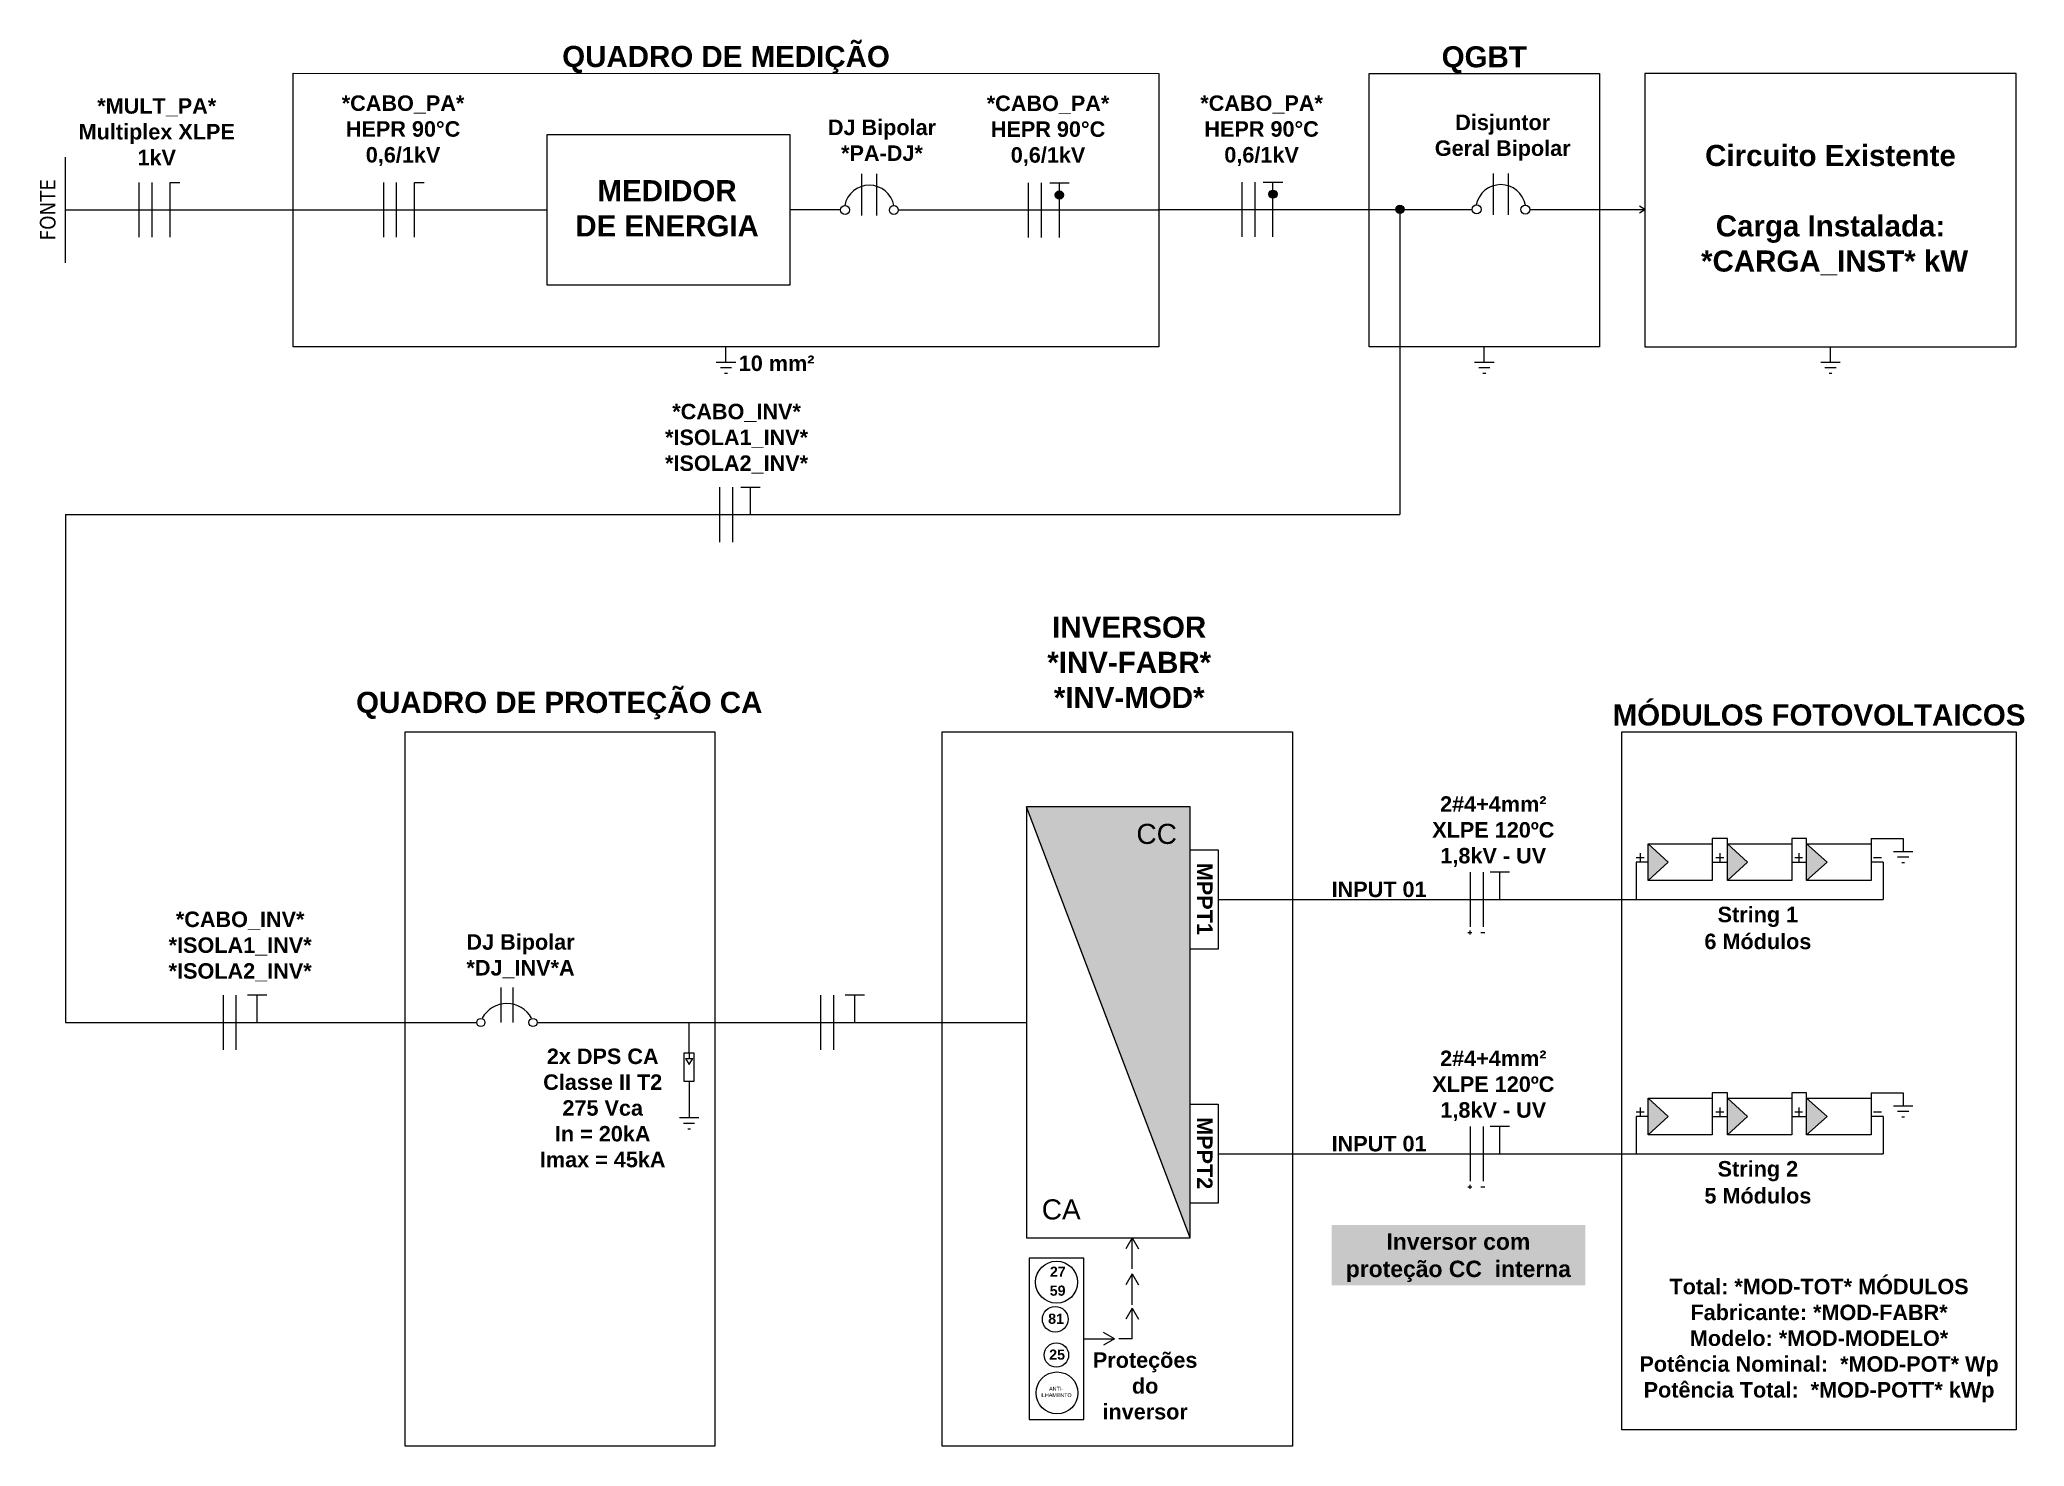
# Model space of a CAD drawing. Header units: millimetres. Extents: x 3949 to 5857, y -2161 to -943.
# Drawn here: x 4512.5 to 4573, y -1853.1 to -1810.2 of the extents above; entities that cross this region are included whole.
import ezdxf

# ---------------------------------------------------------------- set-up
doc = ezdxf.new("R2010")
doc.units = ezdxf.units.MM
doc.layers.add('DESENHO', color=7, linetype='Continuous', lineweight=0)
doc.styles.add('Annotative', font='arial.ttf')
doc.styles.add('PDF Arial', font='arial.ttf')
doc.styles.add('PDF Arial Bold', font='arialbd.ttf')
doc.styles.get("Standard").update_dxf_attribs({"font": 'arial.ttf'})

msp = doc.modelspace()

# ---------------------------------------------------------------- texts
at = {"layer": 'DESENHO', "lineweight": 0, "attachment_point": 9, "style": 'PDF Arial'}
for s, width, gutter_width, heights, insert, char_height in [('\\pxqc;{\\fArial|b1|i0|c0|p34;QUADRO DE MEDIÇÃO}', 26.41348, 18.41, [2.491], (4546.63, -1811.258), 0.64396), ('\\pxqc;{\\fArial|b1|i0|c0|p34;QGBT}', 7.00024, 25.896, [0.713], (4560.052, -1811.258), 0.64396), ('\\pxqc;{\\fArial|b1|i0|c0|p34;*CABO_PA*\\PHEPR 90°C\\P0,6/1kV}', 5.84228, 12.5, [2.858], (4526.492, -1814.083), 0.47231), ('\\pxqc;{\\fArial|b1|i0|c0|p34;*CABO_PA*\\PHEPR 90°C\\P0,6/1kV}', 5.84228, 12.5, [2.858], (4546.167, -1814.088), 0.47231), ('\\pxqc;{\\fArial|b1|i0|c0|p34;*CABO_PA*\\PHEPR 90°C\\P0,6/1kV}', 5.84228, 12.5, [2.858], (4552.681, -1814.083), 0.47231), ('\\pxqc;{\\fArial|b1|i0|c0|p34;QUADRO DE PROTEÇÃO CA}', 11.76968, 3.948, [2.702], (4534.22, -1830.96), 0.64396), ('\\pxqc;{\\fArial|b1|i0|c0|p34;MÓDULOS FOTOVOLTAICOS}', 12.02187, 3.948, [7.509], (4572.776, -1831.159), 0.64396), ('\\pxqc;{\\fArial|b1|i0|c0|p34;2#4+4mm²\\PXLPE 120ºC\\P1,8kV - UV}', 6.73784, 12.5, [3.186], (4560.197, -1835.461), 0.47231), ('\\pxqc;{\\fArial|b1|i0|c0|p34;2x DPS CA\\PClasse II T2\\P275 Vca\\PIn = 20kA\\PImax = 45kA}', 3.9314, 12.5, [0], (4531.627, -1844.632), 0.47231), ('\\pxqc;{\\fArial|b1|i0|c0|p34;2#4+4mm²\\PXLPE 120ºC\\P1,8kV - UV}', 6.73784, 12.5, [3.186], (4560.197, -1843.218), 0.47231), ('\\pxqc;{\\fArial|b1|i0|c0|p34;Proteções \\Pdo inversor}', 1.56579, 12.5, [0], (4546.991, -1852.322), 0.47231)]:
    msp.add_mtext_dynamic_manual_height_columns(s, width=width, gutter_width=gutter_width, heights=heights, dxfattribs=dict(at, insert=insert, char_height=char_height))
at = {"layer": 'DESENHO', "lineweight": 0}
for s, insert, char_height, width, attachment_point, style in [('\\pxqc;{\\fArial|b1|i0|c0|p34;*MULT_PA*\\PMultiplex XLPE \\P1kV }', (4511.828, -1812.014), 0.4723, 8.45795, 1, 'PDF Arial'), ('\\pxqc;{\\fArial|b1|i0|c0|p34;Disjuntor \\PGeral Bipolar}', (4560.132, -1813.917), 0.47231, 6.03391, 9, 'PDF Arial'), ('\\pxqc;{\\fArial|b1|i0|c0|p34;DJ Bipolar *PA-DJ*}', (4540.877, -1813.934), 0.47231, 5.3936, 9, 'PDF Arial'), ('\\pxqc;{\\fArial|b1|i0|c0|p34;Circuito Existente\\P\\PCarga Instalada:\\P *CARGA_INST* kW }', (4567.114, -1815.429), 0.64396, 11.3255, 5, 'PDF Arial'), ('\\pxqc;{\\fArial|b1|i0|c0|p34;MEDIDOR DE ENERGIA}', (4534.489, -1816.241), 0.64396, 5.72787, 9, 'PDF Arial'), ('\\pxqc;{\\fArial|b1|i0|c0|p34;INVERSOR\\P*INV-FABR*\\P*INV-MOD*}', (4540.476, -1830.628), 0.64396, 10.49124, 7, 'PDF Arial'), ('\\pxqc;{\\fArial|b1|i0|c0|p34;INPUT 01}', (4555.934, -1836.389), 0.47231, 5.17942, 9, 'PDF Arial'), ('\\pxqc;{\\fArial|b1|i0|c0|p34;String 1}', (4567.394, -1837.295), 0.47231, 4.98963, 9, 'PDF Arial'), ('\\pxqc;{\\fArial|b1|i0|c0|p34;DJ Bipolar *DJ_INV*A}', (4530.172, -1838.859), 0.47231, 6.03391, 9, 'PDF Arial'), ('\\pxqc;{\\fArial|b1|i0|c0|p34;6 Módulos}', (4567.394, -1837.978), 0.47231, 4.98963, 9, 'PDF Arial'), ('\\pxqc;{\\fArial|b1|i0|c0|p34;INPUT 01}', (4555.934, -1844.146), 0.47231, 5.17942, 9, 'PDF Arial'), ('\\pxqc;{\\fArial|b1|i0|c0|p34;String 2}', (4567.394, -1845.052), 0.47231, 4.98963, 9, 'PDF Arial'), ('\\pxqc;{\\fArial|b1|i0|c0|p34;5 Módulos}', (4567.394, -1845.735), 0.47231, 4.98963, 9, 'PDF Arial'), ('\\pxqc,t12;{\\fArial|b1|i0|c0|p34;Total: *MOD-TOT* MÓDULOS \\P\\ptz;Fabricante: *MOD-FABR*\\PModelo: *MOD-MODELO*\\PPotência Nominal:  *MOD-POT* Wp\\PPotência Total:  *MOD-POTT* kWp}', (4572.776, -1851.791), 0.47231, 12.02187, 9, 'Annotative')]:
    msp.add_mtext(s, dxfattribs=dict(at, insert=insert, char_height=char_height, width=width, attachment_point=attachment_point, style=style))
at = {"layer": 'DESENHO', "lineweight": 0, "insert": (4512.737, -1816.352), "char_height": 0.47332, "attachment_point": 4, "rotation": 90}
msp.add_mtext('{\\fTahoma|b0|i0|c0|p34;FONTE}', dxfattribs=at)
at = {"layer": 'DESENHO', "color": 3, "lineweight": 0, "insert": (4537.663, -1820.344), "char_height": 0.47231, "width": 5.3936, "attachment_point": 9, "style": 'PDF Arial'}
msp.add_mtext('\\pxqc;{\\fArial|b1|i0|c0|p34;10 mm²}', dxfattribs=at)
at = {"layer": 'DESENHO', "char_height": 0.4723, "width": 3.99972, "attachment_point": 1, "style": 'PDF Arial Bold'}
for insert in [(4531.745, -1821.336), (4516.602, -1836.825)]:
    msp.add_mtext('\\pxqc;*CABO_INV*\\P*ISOLA1_INV*\\P*ISOLA2_INV*', dxfattribs=dict(at, insert=insert))
at = {"layer": 'DESENHO', "lineweight": 0, "char_height": 0.6122, "attachment_point": 9, "style": 'PDF Arial'}
for s, insert in [('CC', (4547.177, -1834.77)), ('CA', (4544.242, -1846.224))]:
    msp.add_mtext(s, dxfattribs=dict(at, insert=insert))
at = {"layer": 'DESENHO', "lineweight": 0, "char_height": 0.47231, "attachment_point": 9, "rotation": 270, "style": 'PDF Arial'}
for s, insert in [('\\pxi4.60266;{\\fArial|b1|i0|c0|p34;MPPT1}', (4547.791, -1837.537)), ('\\pxi4.60266;{\\fArial|b1|i0|c0|p34;MPPT2}', (4547.791, -1845.294))]:
    msp.add_mtext_dynamic_manual_height_columns(s, width=5.13617, gutter_width=27.451, heights=[1.382], dxfattribs=dict(at, insert=insert))
at = {"layer": 'DESENHO', "insert": (4552.144, -1846.64), "char_height": 0.5, "attachment_point": 1, "style": 'PDF Arial', "bg_fill": 1, "box_fill_scale": 1.5, "bg_fill_color": 1, "bg_fill_transparency": 0}
msp.add_mtext_dynamic_manual_height_columns('\\pxqc;{\\fArial|b1|i0|c0|p34;\\C255;\\c16777215;Inversor com proteção CC  interna}', width=7.23812, gutter_width=55.221, heights=[0], dxfattribs=at)
at = {"layer": 'DESENHO', "lineweight": 0, "char_height": 0.31036, "attachment_point": 3}
for s, width, heights, insert in [('\\pxql;{\\fArial|b1|i0|c0|p34;27}', 3.9314, [0.102], (4547.235, -1847.655)), ('\\pxql;{\\fArial|b1|i0|c0|p34;59}', 3.9314, [0.102], (4547.229, -1848.233)), ('\\pxql;{\\fArial|b1|i0|c0|p34;81}', 3.9314, [0.102], (4547.181, -1849.09)), ('\\pxql;{\\fArial|b1|i0|c0|p34;25}', 3.9314, [0.102], (4547.213, -1850.184)), ('\\pxqc;{\\H0.375x;ANTI-\\PILHAMENTO}', 1.94381, [0.999], (4544.462, -1851.321))]:
    msp.add_mtext_dynamic_manual_height_columns(s, width=width, gutter_width=12.5, heights=heights, dxfattribs=dict(at, insert=insert))

# ---------------------------------------------------------------- hatches: boundary and pattern name
at = {"layer": 'DESENHO', "lineweight": 0}
h = msp.add_hatch(color=256, dxfattribs=at)
h.dxf.hatch_style = 1
h.paths.add_polyline_path([(4543.593, -1814.84, 0.414214), (4543.468, -1814.965, 0.414214), (4543.593, -1815.09)])
h.paths.add_polyline_path([(4543.718, -1814.965, 0.414214), (4543.593, -1814.84), (4543.593, -1815.09, 0.414214)])
h = msp.add_hatch(color=256, dxfattribs=at)
h.dxf.hatch_style = 1
h.paths.add_polyline_path([(4550.107, -1814.817, 0.414214), (4549.982, -1814.942, 0.414214), (4550.107, -1815.067)])
h.paths.add_polyline_path([(4550.232, -1814.942, 0.414214), (4550.107, -1814.817), (4550.107, -1815.067, 0.414214)])
h = msp.add_hatch(color=256, dxfattribs=at)
h.dxf.hatch_style = 1
h.paths.add_polyline_path([(4554.105, -1815.406, 0.414214), (4553.98, -1815.281), (4553.98, -1815.531, 0.414214)])
h.paths.add_polyline_path([(4553.98, -1815.281, 0.414214), (4553.855, -1815.406, 0.414214), (4553.98, -1815.531)])
h = msp.add_hatch(color=256, dxfattribs=at)
h.dxf.hatch_style = 1
h.paths.add_polyline_path([(4547.581, -1833.635), (4542.59, -1833.635), (4547.581, -1846.778)])
h.paths.add_polyline_path([(4545.822, -1835.093), (4547.364, -1835.093), (4547.364, -1833.832), (4545.822, -1833.832)], flags=24)
h = msp.add_hatch(color=7, dxfattribs=at)
h.dxf.hatch_style = 1
h.paths.add_polyline_path([(4563.975, -1834.755), (4563.975, -1835.881), (4564.585, -1835.318)])
h.paths.add_polyline_path([(4561.55, -1834.755), (4561.55, -1835.881), (4562.16, -1835.318)])
h.paths.add_polyline_path([(4566.384, -1835.881), (4567.01, -1835.318), (4566.384, -1834.755)])
h = msp.add_hatch(color=7, dxfattribs=at)
h.dxf.hatch_style = 1
h.paths.add_polyline_path([(4563.975, -1842.512), (4563.975, -1843.638), (4564.585, -1843.075)])
h.paths.add_polyline_path([(4561.55, -1842.512), (4561.55, -1843.638), (4562.16, -1843.075)])
h.paths.add_polyline_path([(4566.384, -1843.638), (4567.01, -1843.075), (4566.384, -1842.512)])

# ---------------------------------------------------------------- linework, layer by layer
for p, q in [((4513.274, -1817.036), (4513.274, -1813.811)), ((4537.567, -1815.592), (4537.567, -1814.325)), ((4538.024, -1815.592), (4538.024, -1814.325)), ((4556.831, -1815.575), (4556.831, -1814.308)), ((4557.288, -1815.575), (4557.288, -1814.308)), ((4515.525, -1816.258), (4515.525, -1814.589)), ((4515.92, -1816.258), (4515.92, -1814.589)), ((4516.464, -1816.258), (4516.464, -1814.589)), ((4516.464, -1814.589), (4516.76, -1814.589)), ((4522.98, -1816.258), (4522.98, -1814.589)), ((4523.375, -1816.258), (4523.375, -1814.589)), ((4523.919, -1816.258), (4523.919, -1814.589)), ((4523.919, -1814.589), (4524.215, -1814.589)), ((4542.654, -1816.263), (4542.654, -1814.594)), ((4543.049, -1816.263), (4543.049, -1814.594)), ((4543.296, -1814.594), (4543.593, -1814.594)), ((4543.593, -1816.263), (4543.593, -1814.594)), ((4543.593, -1814.594), (4543.89, -1814.594)), ((4549.169, -1816.241), (4549.169, -1814.572)), ((4549.564, -1816.241), (4549.564, -1814.572)), ((4549.811, -1814.572), (4550.107, -1814.572)), ((4550.107, -1816.241), (4550.107, -1814.572)), ((4550.107, -1814.572), (4550.404, -1814.572)), ((4561.451, -1815.406), (4561.284, -1815.304)), ((4561.284, -1815.514), (4561.451, -1815.406)), ((4533.232, -1825.552), (4533.232, -1823.883)), ((4533.627, -1825.552), (4533.627, -1823.883)), ((4533.874, -1823.883), (4534.171, -1823.883)), ((4534.171, -1824.718), (4534.171, -1823.883)), ((4534.171, -1823.883), (4534.467, -1823.883)), ((4556.137, -1837.289), (4556.137, -1835.62)), ((4556.532, -1837.289), (4556.532, -1835.62)), ((4557.324, -1835.62), (4556.731, -1835.62)), ((4557.027, -1836.455), (4557.027, -1835.62)), ((4556.049, -1837.464), (4556.178, -1837.464)), ((4556.114, -1837.4), (4556.114, -1837.528)), ((4556.445, -1837.464), (4556.573, -1837.464)), ((4518.089, -1841.041), (4518.089, -1839.372)), ((4518.484, -1841.041), (4518.484, -1839.372)), ((4519.122, -1839.372), (4518.825, -1839.372)), ((4519.122, -1840.207), (4519.122, -1839.372)), ((4519.419, -1839.372), (4519.122, -1839.372)), ((4536.318, -1841.041), (4536.318, -1839.372)), ((4536.713, -1841.041), (4536.713, -1839.372)), ((4537.351, -1839.372), (4537.054, -1839.372)), ((4537.351, -1840.207), (4537.351, -1839.372)), ((4537.648, -1839.372), (4537.351, -1839.372)), ((4532.297, -1841.138), (4532.297, -1840.207)), ((4556.137, -1845.046), (4556.137, -1843.377)), ((4556.532, -1845.046), (4556.532, -1843.377)), ((4557.324, -1843.377), (4556.731, -1843.377)), ((4557.027, -1844.212), (4557.027, -1843.377)), ((4556.049, -1845.221), (4556.178, -1845.221)), ((4556.114, -1845.157), (4556.114, -1845.285)), ((4556.445, -1845.221), (4556.573, -1845.221)), ((4545.811, -1846.778), (4545.617, -1847.114)), ((4545.811, -1847.718), (4545.811, -1846.778)), ((4545.811, -1846.778), (4546.005, -1847.114)), ((4545.811, -1847.878), (4545.617, -1848.214)), ((4545.811, -1848.818), (4545.811, -1847.878)), ((4545.811, -1847.878), (4546.005, -1848.214)), ((4545.811, -1848.92), (4545.617, -1849.256)), ((4545.811, -1849.859), (4545.811, -1848.92)), ((4545.811, -1848.92), (4546.005, -1849.256)), ((4544.335, -1849.859), (4545.274, -1849.859)), ((4545.274, -1849.859), (4544.938, -1849.665)), ((4545.274, -1849.859), (4544.938, -1850.053)), ((4545.811, -1849.859), (4545.401, -1849.859))]:
    msp.add_line(p, q, dxfattribs=at)
at = {"layer": 'DESENHO', "color": 5, "lineweight": 0}
for p, q in [((4513.274, -1815.424), (4527.952, -1815.424)), ((4536.919, -1815.424), (4535.377, -1815.424)), ((4546.63, -1815.429), (4538.679, -1815.429)), ((4546.63, -1815.406), (4556.183, -1815.406)), ((4553.98, -1815.406), (4553.98, -1824.718)), ((4557.943, -1815.406), (4561.451, -1815.406)), ((4513.274, -1824.718), (4553.98, -1824.718)), ((4513.274, -1824.718), (4513.274, -1840.207)), ((4561.55, -1835.318), (4561.189, -1835.318)), ((4561.189, -1835.318), (4561.189, -1836.46)), ((4568.716, -1835.318), (4568.355, -1835.318)), ((4568.716, -1835.318), (4568.716, -1836.46)), ((4548.435, -1836.455), (4568.716, -1836.46)), ((4513.274, -1840.207), (4525.818, -1840.207)), ((4527.659, -1840.207), (4542.59, -1840.207)), ((4561.55, -1843.075), (4561.189, -1843.075)), ((4561.189, -1843.075), (4561.189, -1844.217)), ((4568.716, -1843.075), (4568.355, -1843.075)), ((4568.716, -1843.075), (4568.716, -1844.217)), ((4548.435, -1844.212), (4568.716, -1844.217))]:
    msp.add_line(p, q, dxfattribs=at)
at = {"layer": 'DESENHO', "color": 3, "lineweight": 0}
for p, q in [((4533.422, -1820.062), (4533.422, -1819.597)), ((4556.554, -1820.062), (4556.554, -1819.6)), ((4567.114, -1820.062), (4567.114, -1819.6)), ((4533.379, -1820.402), (4533.464, -1820.402)), ((4556.511, -1820.401), (4556.596, -1820.401)), ((4567.071, -1820.401), (4567.156, -1820.401)), ((4569.29, -1835.329), (4569.375, -1835.329)), ((4569.29, -1843.086), (4569.375, -1843.086)), ((4532.254, -1843.451), (4532.339, -1843.451))]:
    msp.add_line(p, q, dxfattribs=at)
at = {"layer": 'DESENHO', "color": 18, "lineweight": 0, "true_color": 0x000000}
for p, q in [((4532.185, -1841.303), (4532.297, -1841.49)), ((4532.185, -1841.303), (4532.408, -1841.303)), ((4532.297, -1841.138), (4532.297, -1841.303)), ((4532.297, -1841.49), (4532.408, -1841.303))]:
    msp.add_line(p, q, dxfattribs=at)
at = {"layer": 'DESENHO', "lineweight": 0}
for points in [[(4546.63, -1819.6), (4520.217, -1819.595), (4520.217, -1811.253), (4546.63, -1811.258)], [(4553.045, -1811.258), (4560.063, -1811.258), (4560.063, -1819.6), (4553.045, -1819.6)], [(4572.776, -1811.258), (4561.451, -1811.258), (4561.451, -1819.6), (4572.776, -1819.6)], [(4535.377, -1813.136), (4527.952, -1813.136), (4527.952, -1817.711), (4535.377, -1817.711)], [(4533.079, -1853.136), (4523.631, -1853.136), (4523.631, -1831.339), (4533.079, -1831.339)], [(4560.754, -1831.339), (4572.776, -1831.339), (4572.776, -1852.637), (4560.754, -1852.637)], [(4547.581, -1833.635), (4542.59, -1833.635), (4542.59, -1846.778), (4547.581, -1846.778)], [(4547.581, -1834.943), (4548.435, -1834.943), (4548.435, -1837.967), (4547.581, -1837.967)], [(4563.506, -1835.881), (4561.55, -1835.881), (4561.55, -1834.755), (4563.506, -1834.755)], [(4565.93, -1835.881), (4563.975, -1835.881), (4563.975, -1834.755), (4565.93, -1834.755)], [(4568.355, -1835.881), (4566.384, -1835.881), (4566.384, -1834.755), (4568.355, -1834.755)], [(4547.581, -1842.7), (4548.435, -1842.7), (4548.435, -1845.724), (4547.581, -1845.724)], [(4563.506, -1843.638), (4561.55, -1843.638), (4561.55, -1842.512), (4563.506, -1842.512)], [(4565.93, -1843.638), (4563.975, -1843.638), (4563.975, -1842.512), (4565.93, -1842.512)], [(4568.355, -1843.638), (4566.384, -1843.638), (4566.384, -1842.512), (4568.355, -1842.512)], [(4544.335, -1847.392), (4542.667, -1847.392), (4542.667, -1852.321), (4544.335, -1852.321)]]:
    msp.add_lwpolyline(points, close=True, dxfattribs=at)
at = {"layer": 'DESENHO', "color": 3, "lineweight": 0}
for points in [[(4533.125, -1820.062), (4533.422, -1820.062), (4533.719, -1820.062)], [(4533.252, -1820.232), (4533.422, -1820.232), (4533.592, -1820.232)], [(4556.256, -1820.062), (4556.554, -1820.062), (4556.851, -1820.062)], [(4556.384, -1820.231), (4556.554, -1820.231), (4556.723, -1820.231)], [(4566.816, -1820.062), (4567.114, -1820.062), (4567.411, -1820.062)], [(4566.944, -1820.231), (4567.114, -1820.231), (4567.283, -1820.231)], [(4563.975, -1834.755), (4563.975, -1834.598), (4563.506, -1834.598), (4563.506, -1834.755)], [(4563.975, -1834.755), (4563.975, -1834.598), (4563.506, -1834.598), (4563.506, -1834.755)], [(4566.384, -1834.755), (4566.384, -1834.598), (4565.93, -1834.598), (4565.93, -1834.755)], [(4568.355, -1834.598), (4568.355, -1834.598), (4569.333, -1834.598), (4569.333, -1834.989)], [(4568.355, -1834.598), (4568.355, -1834.598), (4568.355, -1834.598), (4568.355, -1834.755)], [(4569.036, -1834.989), (4569.333, -1834.989), (4569.63, -1834.989)], [(4569.163, -1835.159), (4569.333, -1835.159), (4569.502, -1835.159)], [(4563.975, -1842.512), (4563.975, -1842.355), (4563.506, -1842.355), (4563.506, -1842.512)], [(4563.975, -1842.512), (4563.975, -1842.355), (4563.506, -1842.355), (4563.506, -1842.512)], [(4566.384, -1842.512), (4566.384, -1842.355), (4565.93, -1842.355), (4565.93, -1842.512)], [(4568.355, -1842.355), (4568.355, -1842.355), (4569.333, -1842.355), (4569.333, -1842.746)], [(4568.355, -1842.355), (4568.355, -1842.355), (4568.355, -1842.355), (4568.355, -1842.512)], [(4569.036, -1842.746), (4569.333, -1842.746), (4569.63, -1842.746)], [(4532, -1843.111), (4532.297, -1843.111), (4532.594, -1843.111)], [(4532.127, -1843.281), (4532.297, -1843.281), (4532.466, -1843.281)], [(4569.163, -1842.916), (4569.333, -1842.916), (4569.502, -1842.916)]]:
    msp.add_lwpolyline(points, dxfattribs=at)
at = {"layer": 'DESENHO'}
msp.add_lwpolyline([(4540.019, -1831.339), (4550.707, -1831.339), (4550.707, -1853.136), (4540.019, -1853.136)], close=True, dxfattribs=at)
at = {"layer": 'DESENHO', "lineweight": 0}
for points in [[(4547.581, -1846.778), (4542.59, -1833.635), (4542.59, -1846.778)], [(4561.19, -1835.177), (4561.431, -1835.177)], [(4561.311, -1835.046), (4561.311, -1835.308)], [(4563.615, -1835.177), (4563.856, -1835.177)], [(4563.736, -1835.046), (4563.736, -1835.308)], [(4566.024, -1835.177), (4566.265, -1835.177)], [(4566.145, -1835.046), (4566.145, -1835.308)], [(4568.427, -1835.177), (4568.668, -1835.177)], [(4532.297, -1842.008), (4532.297, -1843.111)], [(4561.311, -1842.802), (4561.311, -1843.065)], [(4563.736, -1842.802), (4563.736, -1843.065)], [(4566.145, -1842.802), (4566.145, -1843.065)], [(4561.19, -1842.934), (4561.431, -1842.934)], [(4563.615, -1842.934), (4563.856, -1842.934)], [(4566.024, -1842.934), (4566.265, -1842.934)], [(4568.427, -1842.934), (4568.668, -1842.934)]]:
    msp.add_lwpolyline(points, dxfattribs=at)
at = {"layer": 'DESENHO', "color": 18, "lineweight": 0, "true_color": 0x000000}
for points in [[(4561.55, -1835.881), (4562.16, -1835.318), (4561.55, -1834.755)], [(4563.975, -1835.881), (4564.585, -1835.318), (4563.975, -1834.755)], [(4566.384, -1835.881), (4567.01, -1835.318), (4566.384, -1834.755)], [(4561.55, -1843.638), (4562.16, -1843.075), (4561.55, -1842.512)], [(4563.975, -1843.638), (4564.585, -1843.075), (4563.975, -1842.512)], [(4566.384, -1843.638), (4567.01, -1843.075), (4566.384, -1842.512)]]:
    msp.add_lwpolyline(points, dxfattribs=at)
at = {"layer": 'DESENHO', "color": 5, "lineweight": 0}
for points in [[(4563.506, -1835.318), (4563.975, -1835.318)], [(4565.93, -1835.318), (4566.384, -1835.318)], [(4563.506, -1843.075), (4563.975, -1843.075)], [(4565.93, -1843.075), (4566.384, -1843.075)]]:
    msp.add_lwpolyline(points, dxfattribs=at)
at = {"layer": 'DESENHO', "color": 7, "lineweight": 0}
for points in [[(4526.557, -1839.137), (4526.557, -1840.207)], [(4526.919, -1839.137), (4526.919, -1840.207)]]:
    msp.add_lwpolyline(points, dxfattribs=at)
at = {"layer": 'DESENHO', "color": 0, "lineweight": 0}
msp.add_lwpolyline([(4532.445, -1841.138), (4532.445, -1842.008), (4532.148, -1842.008), (4532.148, -1841.138)], close=True, dxfattribs=at)
at = {"layer": 'DESENHO', "lineweight": 0}
for centre, radius in [((4543.593, -1814.965), 0.125), ((4550.107, -1814.942), 0.125), ((4537.056, -1815.424), 0.137), ((4538.542, -1815.429), 0.137), ((4553.98, -1815.406), 0.125), ((4556.32, -1815.406), 0.137), ((4557.806, -1815.411), 0.137), ((4543.506, -1848.129), 0.641), ((4543.465, -1849.262), 0.392), ((4543.501, -1850.35), 0.372), ((4543.519, -1851.507), 0.639)]:
    msp.add_circle(centre, radius, dxfattribs=at)
at = {"layer": 'DESENHO', "color": 7, "lineweight": 0}
for centre in [(4525.943, -1840.207), (4527.534, -1840.207)]:
    msp.add_circle(centre, 0.125, dxfattribs=at)
at = {"layer": 'DESENHO', "lineweight": 0}
for centre in [(4537.793, -1815.431), (4557.057, -1815.414)]:
    msp.add_arc(centre, 0.763, 10.54292, 169.09877, dxfattribs=at)
at = {"layer": 'DESENHO', "color": 7, "lineweight": 0}
msp.add_arc((4526.738, -1840.479), 0.852, 28.32219, 151.67781, dxfattribs=at)

msp.set_redraw_order([(e.dxf.handle, doc.entitydb.next_handle()) for e in msp.query("TEXT MTEXT ATTDEF DIMENSION ARC_DIMENSION")])  # texts and dimensions are drawn at this point

doc.saveas('drawing.dxf')
